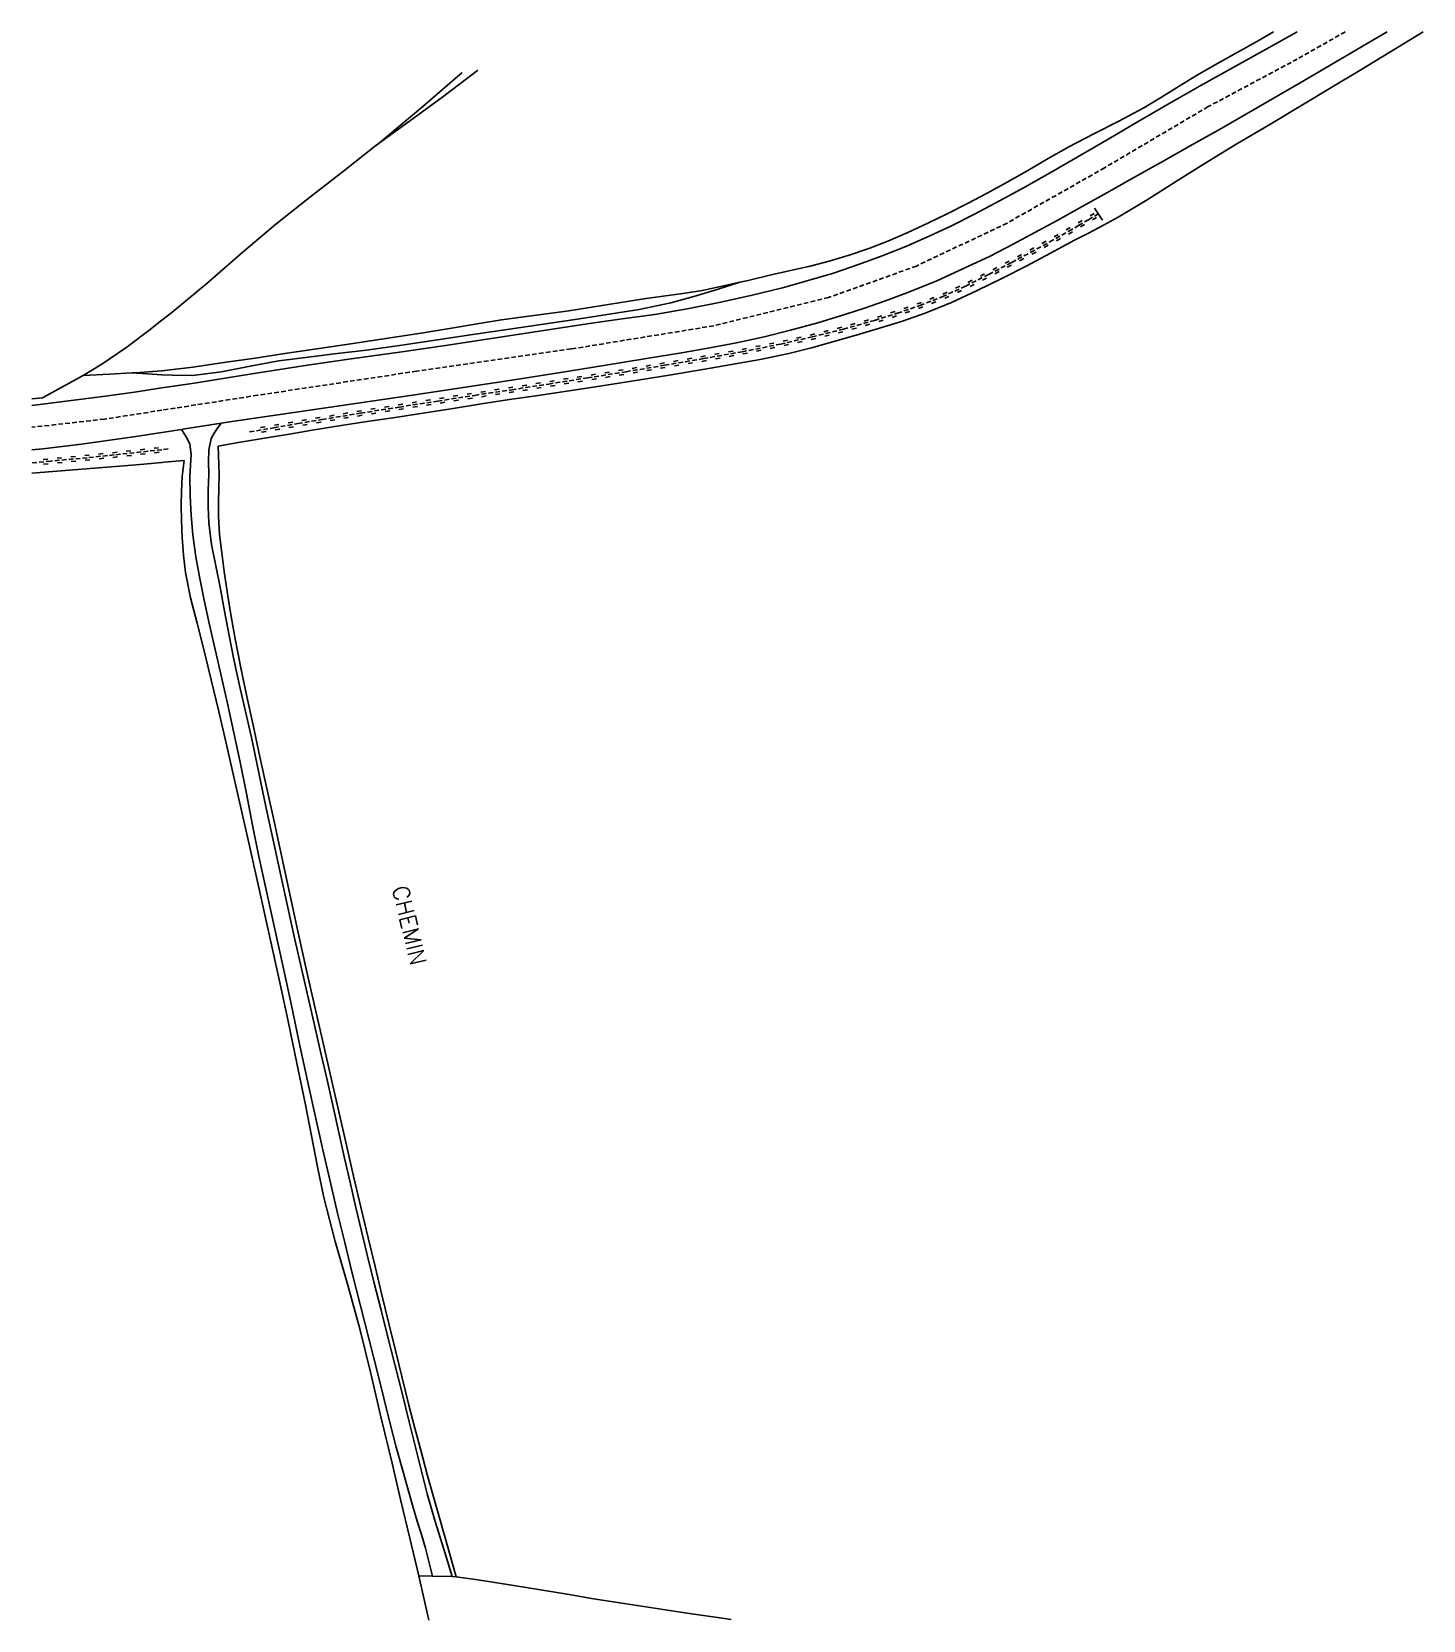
# Model space of a CAD drawing. Header units: millimetres. Extents: x 193000 to 194000, y 106000 to 107001.
# Drawn here: x 193000 to 193149.8, y 106000 to 106171 of the extents above; entities that cross this region are included whole.
import ezdxf

# ---------------------------------------------------------------- set-up
doc = ezdxf.new("R2010")
doc.units = ezdxf.units.MM
doc.linetypes.add('DASHED', pattern=[0.75, 0.5, -0.25])
doc.layers.get('0').update_dxf_attribs({"linetype": 'CONTINUOUS'})
for name, color, linetype in [('W0001', 6, 'DASHED'), ('W0008', 7, 'CONTINUOUS'), ('W0071', 7, 'CONTINUOUS'), ('W0120', 7, 'CONTINUOUS'), ('W0211', 2, 'CONTINUOUS'), ('W0220', 5, 'DASHED'), ('W0330', 7, 'CONTINUOUS'), ('W0989', 7, 'CONTINUOUS')]:
    doc.layers.add(name, color=color, linetype=linetype)
doc.styles.get("Standard").update_dxf_attribs({"font": 'romans.shx', "width": 0.85})

msp = doc.modelspace()

# ---------------------------------------------------------------- texts
at = {"layer": 'W0989'}
msp.add_text('CHEMIN', height=1.75, rotation=283.5148, dxfattribs=at).set_placement((193038.77, 106078.83))

# ---------------------------------------------------------------- blocks, each defined once
blk = doc.blocks.new('t220o')
at = {"color": 0, "linetype": 'Continuous'}
for p, q in [((-0.25, 0.25), (0.25, 0.25)), ((-0.25, -0.25), (0.25, -0.25))]:
    blk.add_line(p, q, dxfattribs=at)

# ---------------------------------------------------------------- linework, layer by layer
at = {"layer": 'W0001'}
for points in [[(193141.36, 106171), (193136.2, 106168.06), (193126.62, 106162.94), (193115.45, 106156.35), (193104.96, 106150.4), (193095.21, 106145.78), (193085.76, 106142.39), (193073.4, 106139.35), (193058.05, 106136.85), (193041.42, 106134.46), (193024.31, 106131.87), (193014, 106130.26)], [(193014, 106130.26), (193007.83, 106129.3), (193000, 106128.42)]]:
    msp.add_lwpolyline(points, dxfattribs=at)
at = {"layer": 'W0008'}
for points in [[(193136.2, 106171), (193132.84, 106169.14), (193129.3, 106167.16), (193125.76, 106165.17), (193122.23, 106163.17), (193119.07, 106161.34), (193115.92, 106159.49), (193112.76, 106157.65), (193109.78, 106155.93), (193106.79, 106154.22), (193103.77, 106152.57), (193101.39, 106151.32), (193098.99, 106150.12), (193096.57, 106148.98), (193094.07, 106147.9), (193091.54, 106146.88), (193088.98, 106145.93), (193086.28, 106145.03), (193083.55, 106144.21), (193080.8, 106143.45), (193077.4, 106142.6), (193073.97, 106141.84), (193070.53, 106141.16), (193067.04, 106140.58), (193063.53, 106140.09), (193060.02, 106139.6)], [(193070.13, 106136.47), (193072.98, 106136.99), (193075.84, 106137.52), (193078.67, 106138.12), (193081.64, 106138.86), (193084.59, 106139.68), (193087.51, 106140.57), (193089.85, 106141.33), (193092.17, 106142.14), (193094.47, 106143), (193097.39, 106144.2), (193100.28, 106145.5), (193103.13, 106146.86), (193105.56, 106148.1), (193107.96, 106149.39), (193110.35, 106150.7), (193113.03, 106152.18), (193115.7, 106153.67), (193118.37, 106155.17), (193121.52, 106156.94), (193124.67, 106158.71), (193127.81, 106160.49), (193132.17, 106162.99), (193136.51, 106165.52), (193140.86, 106168.05), (193144.33, 106170.08), (193145.89, 106171)], [(193060.02, 106139.6), (193054.85, 106138.8), (193049.68, 106138), (193044.51, 106137.22), (193039.57, 106136.52), (193034.62, 106135.83), (193029.68, 106135.12), (193023.47, 106134.15), (193017.26, 106133.15), (193014, 106132.66)], [(193014, 106127.87), (193016.12, 106128.2), (193016.49, 106128.26), (193020.37, 106128.87), (193022.05, 106129.13), (193028.44, 106130.06), (193034.83, 106130.97), (193041.22, 106131.9), (193046.68, 106132.73), (193052.14, 106133.57), (193057.6, 106134.43), (193061.78, 106135.1), (193065.95, 106135.78), (193070.13, 106136.47)], [(193014, 106132.66), (193011.05, 106132.21), (193007.65, 106131.74), (193004.25, 106131.29), (193000.85, 106130.87), (193000, 106130.77)], [(193000, 106125.98), (193001.2, 106126.1), (193005.36, 106126.59), (193010.93, 106127.38), (193014, 106127.87)]]:
    msp.add_lwpolyline(points, dxfattribs=at)
at = {"layer": 'W0071'}
for points in [[(193016.12, 106128.2), (193016.45, 106127.67), (193016.77, 106127.14), (193017.02, 106126.59), (193017.17, 106125.49), (193017.08, 106124.33), (193017, 106123.16), (193017.05, 106121.05), (193017.14, 106118.95), (193017.33, 106116.85), (193017.66, 106114.49), (193018.09, 106112.14), (193018.56, 106109.8), (193019.13, 106107.15), (193019.75, 106104.51), (193020.36, 106101.86), (193021.06, 106098.7), (193021.74, 106095.53), (193022.42, 106092.37), (193023.1, 106088.99), (193023.77, 106085.6), (193024.45, 106082.22), (193025.29, 106078.31), (193026.16, 106074.41), (193027.01, 106070.5), (193027.9, 106066.35), (193028.78, 106062.2), (193029.67, 106058.05), (193030.49, 106054.35), (193031.33, 106050.65), (193032.18, 106046.96), (193032.92, 106043.81), (193033.68, 106040.66), (193034.45, 106037.52), (193035.37, 106033.86), (193036.32, 106030.2), (193037.25, 106026.54), (193037.9, 106023.91), (193038.55, 106021.27), (193039.2, 106018.63), (193039.81, 106016.46), (193040.42, 106014.29), (193041.05, 106012.13), (193041.49, 106010.68), (193041.93, 106009.23), (193042.36, 106007.77), (193042.62, 106006.77), (193042.88, 106005.76), (193043.13, 106004.75)], [(193045.26, 106004.69), (193044.35, 106007.66), (193043.43, 106010.63), (193042.57, 106013.62), (193041.9, 106016.19), (193041.27, 106018.77), (193040.63, 106021.35), (193039.86, 106024.43), (193039.08, 106027.52), (193038.3, 106030.6), (193037.55, 106033.51), (193036.81, 106036.42), (193036.08, 106039.34), (193035.47, 106041.88), (193034.88, 106044.43), (193034.29, 106046.98), (193033.67, 106049.74), (193033.05, 106052.51), (193032.43, 106055.28), (193031.78, 106058.16), (193031.12, 106061.05), (193030.46, 106063.93), (193029.74, 106067.05), (193029.02, 106070.16), (193028.31, 106073.27), (193027.54, 106076.73), (193026.79, 106080.18), (193026.04, 106083.64), (193025.24, 106087.43), (193024.45, 106091.23), (193023.64, 106095.02), (193023.01, 106097.82), (193022.37, 106100.62), (193021.76, 106103.43), (193021.24, 106106.02), (193020.74, 106108.61), (193020.26, 106111.21), (193019.8, 106113.51), (193019.36, 106115.82), (193019.06, 106118.14), (193018.98, 106119.88), (193018.99, 106121.63), (193019.05, 106123.38), (193019.03, 106124.7), (193019.04, 106126.01), (193019.32, 106127.23), (193019.62, 106127.79), (193019.99, 106128.33), (193020.37, 106128.87)]]:
    msp.add_lwpolyline(points, dxfattribs=at)
at = {"layer": 'W0120'}
msp.add_lwpolyline([(193114.38, 106152), (193115.25, 106150.72)], dxfattribs=at)
at = {"layer": 'W0211'}
for points in [[(193014, 106134.08), (193015.12, 106134.02), (193017.3, 106134.01), (193020.41, 106134.38), (193023.5, 106134.99), (193026.6, 106135.57), (193029.73, 106135.98), (193032.87, 106136.35), (193036.01, 106136.74), (193039.83, 106137.27), (193043.66, 106137.84), (193047.48, 106138.4), (193051.15, 106138.94), (193054.81, 106139.47), (193058.48, 106140.03), (193061.92, 106140.56), (193065.37, 106141.11), (193068.77, 106141.81), (193071.27, 106142.5), (193073.75, 106143.26), (193076.22, 106144.03)], [(193010.76, 106134.27), (193012.94, 106134.14), (193014, 106134.08)]]:
    msp.add_lwpolyline(points, dxfattribs=at)
at = {"layer": 'W0220'}
for points in [[(193023.45, 106127.93), (193026.05, 106128.37), (193028.64, 106128.82), (193031.24, 106129.26), (193035.39, 106129.94), (193039.54, 106130.6), (193043.69, 106131.24), (193047.67, 106131.86), (193051.65, 106132.46), (193055.63, 106133.08), (193059.8, 106133.74), (193063.96, 106134.4), (193068.12, 106135.1), (193072.29, 106135.81), (193076.44, 106136.55), (193080.58, 106137.38), (193083.98, 106138.15), (193087.36, 106138.98), (193090.71, 106139.93), (193093.16, 106140.7), (193095.59, 106141.54), (193097.99, 106142.47), (193100.52, 106143.62), (193102.99, 106144.88), (193105.46, 106146.17), (193107.52, 106147.26), (193109.56, 106148.38), (193111.6, 106149.53), (193112.66, 106150.15), (193113.72, 106150.77), (193114.78, 106151.4)], [(193014.67, 106126.09), (193014, 106126.01)], [(193014, 106126.01), (193011.77, 106125.77), (193008.88, 106125.45), (193005.97, 106125.15), (193002.04, 106124.78), (193000, 106124.6)]]:
    msp.add_lwpolyline(points, dxfattribs=at)
at = {"layer": 'W0330'}
for points in [[(193133.63, 106171), (193131.91, 106170), (193129.73, 106168.77), (193127.54, 106167.55), (193125.37, 106166.3), (193123.47, 106165.14), (193121.58, 106163.95), (193119.67, 106162.81), (193117.01, 106161.37), (193114.3, 106160.01), (193111.61, 106158.61), (193109.4, 106157.35), (193107.2, 106156.06), (193104.98, 106154.8), (193102.84, 106153.64), (193100.69, 106152.5), (193098.52, 106151.41), (193096.42, 106150.38), (193094.3, 106149.38), (193092.14, 106148.46), (193090.07, 106147.67), (193087.96, 106146.95), (193085.83, 106146.3), (193083.76, 106145.76), (193081.67, 106145.29), (193079.58, 106144.82), (193077.11, 106144.24), (193076.22, 106144.03), (193074.64, 106143.67), (193072.15, 106143.16), (193070.07, 106142.83), (193067.97, 106142.54), (193065.88, 106142.25), (193063.18, 106141.82), (193060.49, 106141.38), (193057.8, 106140.96), (193055.38, 106140.63), (193052.95, 106140.33), (193050.54, 106139.99), (193047.73, 106139.54), (193044.94, 106139.05), (193042.14, 106138.58), (193039.3, 106138.15), (193036.46, 106137.72), (193033.62, 106137.3), (193030.42, 106136.82), (193027.23, 106136.35), (193024.03, 106135.88), (193020.68, 106135.38), (193017.32, 106134.89), (193014, 106134.5)], [(193149.75, 106171), (193149.09, 106170.59), (193146.17, 106168.81), (193143.04, 106166.91), (193139.9, 106165.03), (193136.76, 106163.14), (193133.23, 106161.03), (193129.69, 106158.93), (193126.17, 106156.8), (193123.1, 106154.86), (193120.04, 106152.9), (193116.92, 106151.04), (193115.36, 106150.19), (193113.79, 106149.37), (193112.21, 106148.55), (193109.65, 106147.17), (193107.08, 106145.79), (193104.49, 106144.46), (193101.75, 106143.14), (193098.97, 106141.87), (193096.15, 106140.71), (193093.7, 106139.86), (193091.22, 106139.08), (193088.73, 106138.34), (193086.32, 106137.64), (193083.9, 106136.97), (193081.46, 106136.36), (193078.4, 106135.73), (193075.31, 106135.18), (193072.22, 106134.66), (193068.38, 106134.01), (193064.53, 106133.4), (193060.68, 106132.79), (193057.6, 106132.32), (193054.5, 106131.86), (193051.41, 106131.4), (193048.39, 106130.93), (193045.36, 106130.46), (193042.34, 106129.99), (193039.1, 106129.49), (193035.86, 106129), (193032.63, 106128.5), (193030.17, 106128.1), (193027.72, 106127.69), (193025.26, 106127.28), (193023.53, 106126.99), (193021.8, 106126.7), (193020.07, 106126.4)], [(193014, 106139.94), (193015.07, 106140.78), (193018.84, 106143.9), (193022.53, 106147.12), (193026.27, 106150.29), (193029.9, 106153.17), (193033.56, 106156), (193037.03, 106158.74), (193037.2, 106158.87), (193042.09, 106162.95), (193046.32, 106166.6)], [(193047.99, 106166.85), (193047.81, 106166.71), (193044.25, 106164.01), (193040.64, 106161.38), (193037.03, 106158.74)], [(193001.17, 106131.6), (193003.32, 106132.78), (193005.46, 106133.96), (193005.54, 106134.01), (193007.55, 106135.22), (193010.12, 106136.98), (193012.61, 106138.85), (193014, 106139.94)], [(193014, 106134.5), (193013.96, 106134.49), (193011.16, 106134.29), (193010.76, 106134.27), (193008.35, 106134.15), (193005.54, 106134.01)], [(193000, 106131.49), (193001.17, 106131.6)], [(193020.07, 106126.4), (193020.11, 106125.39), (193020.14, 106124.38), (193020.16, 106123.37), (193020.13, 106121.87), (193020.08, 106120.37), (193020.08, 106118.87), (193020.21, 106116.88), (193020.45, 106114.89), (193020.71, 106112.91), (193021.06, 106110.48), (193021.47, 106108.05), (193021.9, 106105.64), (193022.5, 106102.53), (193023.16, 106099.43), (193023.82, 106096.34), (193024.55, 106092.94), (193025.3, 106089.54), (193026.05, 106086.15), (193026.91, 106082.16), (193027.77, 106078.17), (193028.64, 106074.18), (193029.58, 106069.95), (193030.54, 106065.72), (193031.5, 106061.5), (193032.28, 106058.04), (193033.07, 106054.59), (193033.86, 106051.14), (193034.63, 106047.81), (193035.42, 106044.48), (193036.21, 106041.15), (193036.94, 106038.08), (193037.68, 106035.02), (193038.43, 106031.96), (193039.14, 106029.03), (193039.85, 106026.09), (193040.58, 106023.16), (193041.23, 106020.67), (193041.89, 106018.18), (193042.56, 106015.7), (193043.58, 106012.03), (193044.62, 106008.35), (193045.66, 106004.68), (193047.74, 106004.37), (193049.82, 106004.05), (193051.89, 106003.73), (193054.75, 106003.27), (193057.61, 106002.79), (193060.46, 106002.32), (193063.74, 106001.8), (193067.02, 106001.29), (193070.3, 106000.79), (193074.54, 106000.19), (193075.26, 106000.09)], [(193014, 106124.64), (193012.07, 106124.46), (193009.89, 106124.27), (193006.75, 106124.02), (193003.61, 106123.78), (193000.47, 106123.53), (193000, 106123.49)], [(193016.41, 106124.86), (193014.24, 106124.66), (193014, 106124.64)], [(193042.75, 106000), (193042.39, 106001.57), (193041.64, 106004.79), (193040.69, 106008.83), (193039.73, 106012.87), (193038.77, 106016.91), (193037.62, 106021.74), (193036.48, 106026.57), (193035.29, 106031.38), (193034, 106036.08), (193032.66, 106040.77), (193031.45, 106045.49), (193030.75, 106048.81), (193030.12, 106052.14), (193029.47, 106055.47), (193028.54, 106059.98), (193027.58, 106064.48), (193026.61, 106068.97), (193025.58, 106073.67), (193024.54, 106078.36), (193023.49, 106083.05), (193022.64, 106086.84), (193021.79, 106090.63), (193020.92, 106094.41), (193020.12, 106097.82), (193019.31, 106101.22), (193018.49, 106104.63), (193017.79, 106107.34), (193017.09, 106110.06), (193016.56, 106112.8), (193016.34, 106114.67), (193016.2, 106116.55), (193016.12, 106118.43), (193016.08, 106119.99), (193016.1, 106121.56), (193016.19, 106123.12), (193016.26, 106123.7), (193016.33, 106124.28), (193016.41, 106124.86)], [(193041.64, 106004.79), (193043.13, 106004.75), (193045.26, 106004.69), (193045.66, 106004.68)]]:
    msp.add_lwpolyline(points, dxfattribs=at)

# ---------------------------------------------------------------- block references
at = {"layer": 'W0220'}
for p, rotation in [((193112.97, 106150.33), 30.46082474926948), ((193114.26, 106151.09), 30.46082475054012), ((193109.06, 106148.11), 28.70646522493826), ((193110.37, 106148.84), 29.40057449284497), ((193111.67, 106149.57), 30.08554552704603), ((193106.42, 106146.68), 27.971339442644), ((193107.74, 106147.39), 28.70646522493826), ((193102.43, 106144.59), 26.89676957810234), ((193103.76, 106145.28), 27.74415142552656), ((193105.09, 106145.98), 27.74415142552656), ((193099.74, 106143.27), 24.43199573665471), ((193101.09, 106143.91), 26.89676957810234), ((193095.59, 106141.54), 19.00528246605723), ((193096.99, 106142.08), 21.25050550706601), ((193098.38, 106142.64), 24.43199573665471), ((193089.88, 106139.69), 15.7690460987789), ((193091.32, 106140.12), 17.5188582182992), ((193092.75, 106140.57), 17.5188582182992), ((193094.17, 106141.05), 19.00528246605723), ((193082.61, 106137.84), 12.68760539592956), ((193084.08, 106138.17), 13.79696409250543), ((193085.53, 106138.53), 13.79696409250543), ((193086.99, 106138.89), 13.79696409250543), ((193088.44, 106139.28), 15.7690460987789), ((193073.79, 106136.08), 10.08267680528879), ((193075.27, 106136.34), 10.08267680528879), ((193076.74, 106136.61), 11.42710159408524), ((193078.21, 106136.91), 11.42710159408524), ((193079.68, 106137.2), 11.42710159408524), ((193081.15, 106137.51), 12.68760539592956), ((193063.44, 106134.32), 9.096177177097834), ((193064.92, 106134.56), 9.50920726050072), ((193066.4, 106134.81), 9.50920726050072), ((193067.88, 106135.06), 9.50920726050072), ((193069.36, 106135.31), 9.680956237135046), ((193070.83, 106135.56), 9.680956237135046), ((193072.31, 106135.81), 10.08267680528879), ((193053.07, 106132.68), 8.80461296472797), ((193054.55, 106132.91), 8.80461296472797), ((193056.03, 106133.14), 8.94438818472241), ((193057.51, 106133.38), 8.94438818472241), ((193058.99, 106133.61), 8.94438818472241), ((193060.48, 106133.84), 9.096177177097834), ((193061.96, 106134.08), 9.096177177097834), ((193042.69, 106131.09), 8.897496735951155), ((193044.17, 106131.32), 8.760231871859272), ((193045.65, 106131.55), 8.760231871859272), ((193047.13, 106131.78), 8.760231871859272), ((193048.62, 106132), 8.645504839440656), ((193050.1, 106132.23), 8.645504839440656), ((193051.58, 106132.45), 8.645504839440656), ((193030.84, 106129.19), 9.583779505007675), ((193032.32, 106129.43), 9.269581411872027), ((193033.8, 106129.68), 9.269581411872027), ((193035.28, 106129.92), 9.269581411872027), ((193036.76, 106130.15), 9.020818388027871), ((193038.24, 106130.39), 9.020818388027871), ((193039.72, 106130.62), 8.897496735951155), ((193041.21, 106130.86), 8.897496735951155), ((193024.92, 106128.18), 9.737368413527275), ((193026.4, 106128.43), 9.762465734983953), ((193027.88, 106128.69), 9.762465734983953), ((193029.36, 106128.94), 9.583779505007675), ((193011.94, 106125.79), 186.2073207333838), ((193013.43, 106125.95), 186.2073207333838), ((193001.49, 106124.73), 185.013113755178), ((193002.99, 106124.87), 185.4203844032482), ((193004.48, 106125.01), 185.4203844032482), ((193005.97, 106125.15), 185.9411662731405), ((193007.47, 106125.31), 185.9411662731405), ((193008.96, 106125.46), 186.2187290398716), ((193010.45, 106125.62), 186.2187290398716)]:
    msp.add_blockref('t220o', p, dxfattribs=dict(at, rotation=rotation))

msp.set_redraw_order([(e.dxf.handle, doc.entitydb.next_handle()) for e in msp.query("TEXT MTEXT ATTDEF DIMENSION ARC_DIMENSION")])  # texts and dimensions are drawn at this point

doc.saveas('drawing.dxf')
